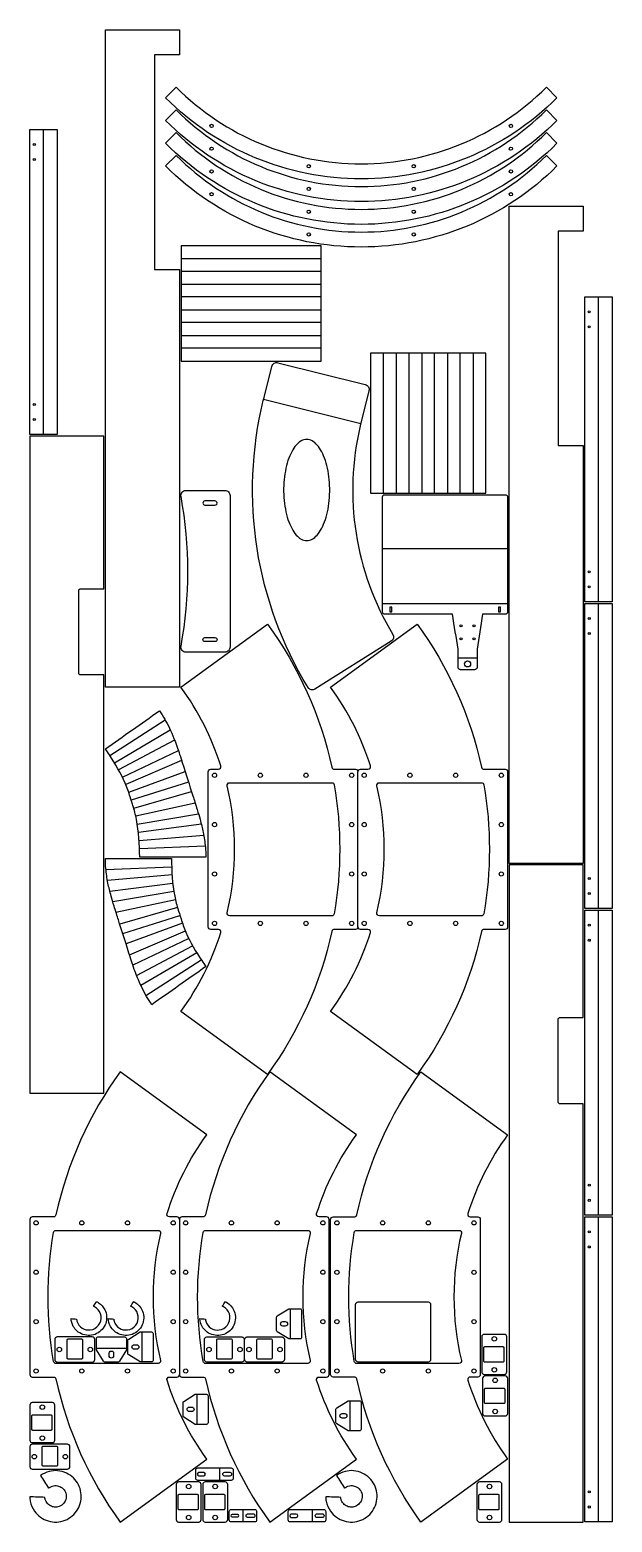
# Model space of a CAD drawing. Extents: x 2593 to 3757, y 6282 to 9264.
import ezdxf

# ---------------------------------------------------------------- set-up
doc = ezdxf.new("R2010")
doc.units = 0

# ---------------------------------------------------------------- blocks, each defined once
blk = doc.blocks.new('Part1909717118', base_point=(495, -40))
at = {"layer": '1'}
for points in [[(545, 35, 0.414214), (540, 40), (500, 40, 0.414214), (495, 35), (495, -35, 0.414214), (500, -40), (540, -40, 0.414214), (545, -35)], [(539, 13.5), (539, -13.5, -0.414214), (537, -15.5), (501, -15.5, -0.414214), (499, -13.5), (499, 13.5, -0.414214), (501, 15.5), (537, 15.5, -0.414214)]]:
    blk.add_lwpolyline(points, format="xyb", close=True, dxfattribs=at)
for centre in [(520, 31), (520, -31)]:
    blk.add_circle(centre, 4.5, dxfattribs=at)
blk = doc.blocks.new('Part1094538874', base_point=(495, -40))
at = {"layer": '1'}
for points in [[(545, 35, 0.414214), (540, 40), (500, 40, 0.414214), (495, 35), (495, -35, 0.414214), (500, -40), (540, -40, 0.414214), (545, -35)], [(539, 13.5), (539, -13.5, -0.414214), (537, -15.5), (501, -15.5, -0.414214), (499, -13.5), (499, 13.5, -0.414214), (501, 15.5), (537, 15.5, -0.414214)]]:
    blk.add_lwpolyline(points, format="xyb", close=True, dxfattribs=at)
for centre in [(520, 31), (520, -31)]:
    blk.add_circle(centre, 4.5, dxfattribs=at)
blk = doc.blocks.new('Part550898268', base_point=(495, -40))
at = {"layer": '1'}
for points in [[(545, 35, 0.414214), (540, 40), (500, 40, 0.414214), (495, 35), (495, -35, 0.414214), (500, -40), (540, -40, 0.414214), (545, -35)], [(539, 13.5), (539, -13.5, -0.414214), (537, -15.5), (501, -15.5, -0.414214), (499, -13.5), (499, 13.5, -0.414214), (501, 15.5), (537, 15.5, -0.414214)]]:
    blk.add_lwpolyline(points, format="xyb", close=True, dxfattribs=at)
for centre in [(520, 31), (520, -31)]:
    blk.add_circle(centre, 4.5, dxfattribs=at)
blk = doc.blocks.new('Part1420190071', base_point=(-37.2, 219.8))
at = {"layer": '1'}
for points in [[(12.9, 276.8), (12.9, 222.8, -0.414214), (9.9, 219.8), (-13, 219.8), (-35.7, 233.9, -0.259289), (-37.2, 236.4), (-37.2, 263.1, -0.259289), (-35.7, 265.6), (-13, 279.8), (9.9, 279.8, -0.414214)], [(-19.7, 254.3, -1), (-19.7, 245.3), (-24.7, 245.3, -1), (-24.7, 254.3)]]:
    blk.add_lwpolyline(points, format="xyb", close=True, dxfattribs=at)
at = {"layer": '2'}
blk.add_line((-9.8, 279.8), (-9.8, 219.8), dxfattribs=at)
blk = doc.blocks.new('Part1095108954', base_point=(-37.2, 219.8))
at = {"layer": '1'}
for points in [[(12.9, 276.8), (12.9, 222.8, -0.414214), (9.9, 219.8), (-13, 219.8), (-35.7, 233.9, -0.259289), (-37.2, 236.4), (-37.2, 263.1, -0.259289), (-35.7, 265.6), (-13, 279.8), (9.9, 279.8, -0.414214)], [(-19.7, 254.3, -1), (-19.7, 245.3), (-24.7, 245.3, -1), (-24.7, 254.3)]]:
    blk.add_lwpolyline(points, format="xyb", close=True, dxfattribs=at)
at = {"layer": '2'}
blk.add_line((-9.8, 279.8), (-9.8, 219.8), dxfattribs=at)
blk = doc.blocks.new('CommonPart', base_point=(3, 3))
at = {"layer": '1'}
blk.add_lwpolyline([(302, 607.7, 0.414214), (297, 612.7), (281.9, 612.7, -0.507251), (277.1, 619.2, -0.08052), (356.6, 776.7), (183.5, 902.4, 0.103464), (55.2, 616.7, -0.352294), (50.3, 612.7), (8, 612.7, 0.414214), (3, 607.7), (3, 297.7, 0.414214), (8, 292.7), (50.3, 292.7, -0.352294), (55.2, 288.8, 0.103464), (183.5, 3), (356.6, 128.8, -0.08052), (277.1, 286.2, -0.507251), (281.9, 292.7), (297, 292.7, 0.414214), (302, 297.7)], format="xyb", dxfattribs=at)
for points in [[(302, 607.7), (302, 297.7, 0.414214), (307, 292.7), (349.3, 292.7, -0.352294), (354.2, 288.8, 0.103464), (482.5, 3), (655.6, 128.8, -0.08052), (576.1, 286.2, -0.507251), (580.9, 292.7), (596, 292.7, 0.414214), (601, 297.7), (601, 607.7, 0.414214), (596, 612.7), (580.9, 612.7, -0.507251), (576.1, 619.2, -0.08052), (655.6, 776.7), (482.5, 902.4, 0.103464), (354.2, 616.7, -0.352294), (349.3, 612.7), (307, 612.7, 0.414214)], [(55.3, 585.7), (259.3, 585.7, -0.483733), (264.1, 579.6, 0.116221), (264.1, 325.9, -0.483733), (259.3, 319.7), (55.3, 319.7, -0.365353), (50.3, 323.9, -0.08503), (50.3, 581.6, -0.365353)], [(354.3, 585.7), (558.3, 585.7, -0.483733), (563.1, 579.6, 0.116221), (563.1, 325.9, -0.483733), (558.3, 319.7), (354.3, 319.7, -0.365353), (349.3, 323.9, -0.08503), (349.3, 581.6, -0.365353)]]:
    blk.add_lwpolyline(points, format="xyb", close=True, dxfattribs=at)
for centre in [(15.5, 600.7), (106.8, 600.7), (198.2, 600.7), (289.5, 600.7), (314.5, 600.7), (405.8, 600.7), (497.2, 600.7), (588.5, 600.7), (15.5, 502.1), (289.5, 502.1), (314.5, 502.1), (588.5, 502.1), (15.5, 403.4), (289.5, 403.4), (314.5, 403.4), (588.5, 403.4), (15.5, 304.7), (106.8, 304.7), (198.2, 304.7), (289.5, 304.7), (314.5, 304.7), (405.8, 304.7), (497.2, 304.7), (588.5, 304.7)]:
    blk.add_circle(centre, 4.2, dxfattribs=at)
blk = doc.blocks.new('CommonPart1517067469', base_point=(351.8044, 322.721))
at = {"layer": '1'}
blk.add_lwpolyline([(431.8044, 327.721, -0.414213562), (426.8044, 322.721), (356.8044, 322.721, -0.414213562), (351.8044, 327.721), (351.8044, 367.721, -0.414213562), (356.8044, 372.721), (426.8044, 372.721, -0.414213562), (431.8044, 367.721)], format="xyb", dxfattribs=at)
for points in [[(405.3044, 328.721), (378.3044, 328.721, -0.414213562), (376.3044, 330.721), (376.3044, 366.721, -0.414213562), (378.3044, 368.721), (405.3044, 368.721, -0.414213562), (407.3044, 366.721), (407.3044, 330.721, -0.414213562)], [(431.8045, 367.721, -0.414213562), (436.8045, 372.721), (506.8045, 372.721, -0.414213562), (511.8045, 367.721), (511.8045, 327.721, -0.414213562), (506.8045, 322.721), (436.8045, 322.721, -0.414213562), (431.8045, 327.721)], [(485.3045, 328.721), (458.3045, 328.721, -0.414213562), (456.3045, 330.721), (456.3045, 366.721, -0.414213562), (458.3045, 368.721), (485.3045, 368.721, -0.414213562), (487.3045, 366.721), (487.3045, 330.721, -0.414213562)]]:
    blk.add_lwpolyline(points, format="xyb", close=True, dxfattribs=at)
for centre in [(360.8044, 347.721), (422.8044, 347.721), (440.8045, 347.721), (502.8045, 347.721)]:
    blk.add_circle(centre, 4.5, dxfattribs=at)
blk = doc.blocks.new('Part101259975', base_point=(-37.2, 219.8))
at = {"layer": '1'}
for points in [[(12.9, 276.8), (12.9, 222.8, -0.414214), (9.9, 219.8), (-13, 219.8), (-35.7, 233.9, -0.259289), (-37.2, 236.4), (-37.2, 263.1, -0.259289), (-35.7, 265.6), (-13, 279.8), (9.9, 279.8, -0.414214)], [(-19.7, 254.3, -1), (-19.7, 245.3), (-24.7, 245.3, -1), (-24.7, 254.3)]]:
    blk.add_lwpolyline(points, format="xyb", close=True, dxfattribs=at)
at = {"layer": '2'}
blk.add_line((-9.8, 279.8), (-9.8, 219.8), dxfattribs=at)
blk = doc.blocks.new('Part1013852113', base_point=(-37.2, 219.8))
at = {"layer": '1'}
for points in [[(12.9, 276.8), (12.9, 222.8, -0.414214), (9.9, 219.8), (-13, 219.8), (-35.7, 233.9, -0.259289), (-37.2, 236.4), (-37.2, 263.1, -0.259289), (-35.7, 265.6), (-13, 279.8), (9.9, 279.8, -0.414214)], [(-19.7, 254.3, -1), (-19.7, 245.3), (-24.7, 245.3, -1), (-24.7, 254.3)]]:
    blk.add_lwpolyline(points, format="xyb", close=True, dxfattribs=at)
at = {"layer": '2'}
blk.add_line((-9.8, 279.8), (-9.8, 219.8), dxfattribs=at)
blk = doc.blocks.new('Part1647862757', base_point=(-25, -12.5))
at = {"layer": '1'}
for points in [[(49.7, 8.5), (49.7, -8.5, -0.414214), (45.7, -12.5), (-21, -12.5, -0.414214), (-25, -8.5), (-25, 8.5, -0.414214), (-21, 12.5), (45.7, 12.5, -0.414214)], [(-9, 3.2), (-19, 3.2, 1), (-19, -3.2), (-9, -3.2, 1)], [(42.7, 3.8, -1), (42.7, -3.8), (32.7, -3.8, -1), (32.7, 3.8)]]:
    blk.add_lwpolyline(points, format="xyb", close=True, dxfattribs=at)
at = {"layer": '2'}
blk.add_line((22.4, 12.5), (22.4, -12.5), dxfattribs=at)
blk = doc.blocks.new('Part1289745272', base_point=(-15, -12.5))
at = {"layer": '1'}
for points in [[(39.7, 8.5), (39.7, -8.5, -0.414214), (35.7, -12.5), (-11, -12.5, -0.414214), (-15, -8.5), (-15, 8.5, -0.414214), (-11, 12.5), (35.7, 12.5, -0.414214)], [(2, 2.5), (-9, 2.5, 1), (-9, -2.5), (2, -2.5, 1)], [(32.7, 3.8, -1), (32.7, -3.8), (22.7, -3.8, -1), (22.7, 3.8)]]:
    blk.add_lwpolyline(points, format="xyb", close=True, dxfattribs=at)
at = {"layer": '2'}
blk.add_line((12.4, 12.5), (12.4, -12.5), dxfattribs=at)
blk = doc.blocks.new('Part1858562523', base_point=(495, -40))
at = {"layer": '1'}
for points in [[(545, 35, 0.414214), (540, 40), (500, 40, 0.414214), (495, 35), (495, -35, 0.414214), (500, -40), (540, -40, 0.414214), (545, -35)], [(539, 13.5), (539, -13.5, -0.414214), (537, -15.5), (501, -15.5, -0.414214), (499, -13.5), (499, 13.5, -0.414214), (501, 15.5), (537, 15.5, -0.414214)]]:
    blk.add_lwpolyline(points, format="xyb", close=True, dxfattribs=at)
for centre in [(520, 31), (520, -31)]:
    blk.add_circle(centre, 4.5, dxfattribs=at)
blk = doc.blocks.new('Part1305250685', base_point=(-25, -12.5))
at = {"layer": '1'}
for points in [[(49.7, 8.5), (49.7, -8.5, -0.414214), (45.7, -12.5), (-21, -12.5, -0.414214), (-25, -8.5), (-25, 8.5, -0.414214), (-21, 12.5), (45.7, 12.5, -0.414214)], [(-9, 3.2), (-19, 3.2, 1), (-19, -3.2), (-9, -3.2, 1)], [(42.7, 3.8, -1), (42.7, -3.8), (32.7, -3.8, -1), (32.7, 3.8)]]:
    blk.add_lwpolyline(points, format="xyb", close=True, dxfattribs=at)
at = {"layer": '2'}
blk.add_line((22.4, 12.5), (22.4, -12.5), dxfattribs=at)
blk = doc.blocks.new('Part1298419908', base_point=(495, -40))
at = {"layer": '1'}
for points in [[(545, 35, 0.414214), (540, 40), (500, 40, 0.414214), (495, 35), (495, -35, 0.414214), (500, -40), (540, -40, 0.414214), (545, -35)], [(539, 13.5), (539, -13.5, -0.414214), (537, -15.5), (501, -15.5, -0.414214), (499, -13.5), (499, 13.5, -0.414214), (501, 15.5), (537, 15.5, -0.414214)]]:
    blk.add_lwpolyline(points, format="xyb", close=True, dxfattribs=at)
for centre in [(520, 31), (520, -31)]:
    blk.add_circle(centre, 4.5, dxfattribs=at)
blk = doc.blocks.new('Part1161481495', base_point=(-37.2, 219.8))
at = {"layer": '1'}
for points in [[(12.9, 276.8), (12.9, 222.8, -0.414214), (9.9, 219.8), (-13, 219.8), (-35.7, 233.9, -0.259289), (-37.2, 236.4), (-37.2, 263.1, -0.259289), (-35.7, 265.6), (-13, 279.8), (9.9, 279.8, -0.414214)], [(-19.7, 254.3, -1), (-19.7, 245.3), (-24.7, 245.3, -1), (-24.7, 254.3)]]:
    blk.add_lwpolyline(points, format="xyb", close=True, dxfattribs=at)
at = {"layer": '2'}
blk.add_line((-9.8, 279.8), (-9.8, 219.8), dxfattribs=at)
blk = doc.blocks.new('Part527272456', base_point=(-449.7, 445.9))
at = {"layer": '1'}
for points in [[(449.7, 619), (323.9, 445.9, 0.08052), (166.5, 525.4, 0.507251), (160, 520.6), (160, 505.5, -0.414214), (155, 500.5), (-155, 500.5, -0.414214), (-160, 505.5), (-160, 520.6, 0.507251), (-166.5, 525.4, 0.08052), (-323.9, 445.9), (-449.7, 619, -0.103464), (-163.9, 747.3, 0.352294), (-160, 752.2), (-160, 794.5, -0.414214), (-155, 799.5), (155, 799.5, -0.414214), (160, 794.5), (160, 752.2, 0.352294), (163.9, 747.3, -0.103464)], [(133, 747.2), (133, 543.2, -0.483733), (126.9, 538.4, 0.116221), (-126.9, 538.4, -0.483733), (-133, 543.2), (-133, 747.2, -0.365353), (-128.8, 752.2, -0.08503), (128.8, 752.2, -0.365353)]]:
    blk.add_lwpolyline(points, format="xyb", close=True, dxfattribs=at)
for centre in [(-148, 787), (-49.3, 787), (49.3, 787), (148, 787), (-148, 695.7), (148, 695.7), (-148, 604.3), (148, 604.3), (-148, 513), (-49.3, 513), (49.3, 513), (148, 513)]:
    blk.add_circle(centre, 4.2, dxfattribs=at)
blk = doc.blocks.new('Part1564377105', base_point=(495, -40))
at = {"layer": '1'}
for points in [[(545, 35, 0.414214), (540, 40), (500, 40, 0.414214), (495, 35), (495, -35, 0.414214), (500, -40), (540, -40, 0.414214), (545, -35)], [(539, 13.5), (539, -13.5, -0.414214), (537, -15.5), (501, -15.5, -0.414214), (499, -13.5), (499, 13.5, -0.414214), (501, 15.5), (537, 15.5, -0.414214)]]:
    blk.add_lwpolyline(points, format="xyb", close=True, dxfattribs=at)
for centre in [(520, 31), (520, -31)]:
    blk.add_circle(centre, 4.5, dxfattribs=at)
blk = doc.blocks.new('Part1990614633', base_point=(495, -40))
at = {"layer": '1'}
for points in [[(545, 35, 0.414214), (540, 40), (500, 40, 0.414214), (495, 35), (495, -35, 0.414214), (500, -40), (540, -40, 0.414214), (545, -35)], [(539, 13.5), (539, -13.5, -0.414214), (537, -15.5), (501, -15.5, -0.414214), (499, -13.5), (499, 13.5, -0.414214), (501, 15.5), (537, 15.5, -0.414214)]]:
    blk.add_lwpolyline(points, format="xyb", close=True, dxfattribs=at)
for centre in [(520, 31), (520, -31)]:
    blk.add_circle(centre, 4.5, dxfattribs=at)
blk = doc.blocks.new('Part727351628', base_point=(495, -40))
at = {"layer": '1'}
for points in [[(545, 35, 0.414214), (540, 40), (500, 40, 0.414214), (495, 35), (495, -35, 0.414214), (500, -40), (540, -40, 0.414214), (545, -35)], [(539, 13.5), (539, -13.5, -0.414214), (537, -15.5), (501, -15.5, -0.414214), (499, -13.5), (499, 13.5, -0.414214), (501, 15.5), (537, 15.5, -0.414214)]]:
    blk.add_lwpolyline(points, format="xyb", close=True, dxfattribs=at)
for centre in [(520, 31), (520, -31)]:
    blk.add_circle(centre, 4.5, dxfattribs=at)
blk = doc.blocks.new('Part500250810', base_point=(-124.7, -304.8))
at = {"layer": '1'}
blk.add_lwpolyline([(-70, 304.8), (-70, -304.8), (-124.7, -304.8), (-124.7, 304.8)], close=True, dxfattribs=at)
for centre in [(-115.7, 274.8), (-115.7, 244.7), (-115.7, -244.7), (-115.7, -274.8)]:
    blk.add_circle(centre, 2.1, dxfattribs=at)
at = {"layer": '2'}
blk.add_line((-97.4, -304.8), (-97.4, 304.8), dxfattribs=at)
blk = doc.blocks.new('Part271205796', base_point=(-124.7, -304.8))
at = {"layer": '1'}
blk.add_lwpolyline([(-70, 304.8), (-70, -304.8), (-124.7, -304.8), (-124.7, 304.8)], close=True, dxfattribs=at)
for centre in [(-115.7, 274.8), (-115.7, 244.7), (-115.7, -244.7), (-115.7, -274.8)]:
    blk.add_circle(centre, 2.1, dxfattribs=at)
at = {"layer": '2'}
blk.add_line((-97.4, -304.8), (-97.4, 304.8), dxfattribs=at)
blk = doc.blocks.new('Part218827107', base_point=(0, -150.8))
at = {"layer": '1'}
blk.add_open_spline([(292, -58), (266.7, -22), (241.3, 13.9), (215.9, 49.8), (215.9, 49.8), (212, 47.1), (208, 44.4), (204, 41.7), (204, 41.7), (186, 29.8), (167.3, 18.8), (147.4, 10.2), (147.4, 10.2), (138.6, 6.3), (129.5, 3.1), (120.3, 0.3), (120.3, 0.3), (114.6, -1.4), (103.8, -5), (103.2, -5.1), (103.2, -5.1), (94, -8.1), (84.7, -10.5), (75.3, -12.3), (75.3, -12.3), (50.5, -17.1), (25.2, -18.7), (0, -18.7), (0, -18.7), (0, -62.8), (0, -106.8), (0, -150.8), (0, -150.8), (6.6, -150.8), (13.2, -150.5), (20, -149.9), (20, -149.9), (29.6, -149), (39.2, -147.6), (49.4, -145.6), (49.4, -145.6), (57.5, -144), (66, -141.9), (75.5, -139.3), (75.5, -139.3), (81.3, -137.7), (87.8, -135.8), (94.9, -133.6), (94.9, -133.6), (99.2, -132.3), (104.2, -130.7), (109.9, -128.9), (109.9, -128.9), (114.1, -127.6), (118.2, -126.3), (122.4, -124.9), (122.4, -124.9), (144.5, -117.8), (162.8, -112.1), (189, -103.8), (189, -103.8), (191.4, -103), (193.8, -102.3), (196.2, -101.5), (196.2, -101.5), (203.1, -99.3), (207.7, -97.7), (212.7, -96.1), (212.7, -96.1), (219.1, -93.9), (224.5, -92), (229.7, -90), (229.7, -90), (230.9, -89.5), (232.2, -89.1), (233.5, -88.6), (233.5, -88.6), (234.7, -88.1), (235.9, -87.6), (237.1, -87.1), (237.1, -87.1), (244.3, -84.3), (251, -81.4), (257.3, -78.3), (257.3, -78.3), (269.8, -72.3), (281.3, -65.5), (292, -58)], degree=3, knots=[0, 0, 0, 0, 0.045455, 0.045455, 0.045455, 0.045455, 0.090909, 0.090909, 0.090909, 0.090909, 0.136364, 0.136364, 0.136364, 0.136364, 0.181818, 0.181818, 0.181818, 0.181818, 0.227273, 0.227273, 0.227273, 0.227273, 0.272727, 0.272727, 0.272727, 0.272727, 0.318182, 0.318182, 0.318182, 0.318182, 0.363636, 0.363636, 0.363636, 0.363636, 0.409091, 0.409091, 0.409091, 0.409091, 0.454545, 0.454545, 0.454545, 0.454545, 0.5, 0.5, 0.5, 0.5, 0.545455, 0.545455, 0.545455, 0.545455, 0.590909, 0.590909, 0.590909, 0.590909, 0.636364, 0.636364, 0.636364, 0.636364, 0.681818, 0.681818, 0.681818, 0.681818, 0.727273, 0.727273, 0.727273, 0.727273, 0.772727, 0.772727, 0.772727, 0.772727, 0.818182, 0.818182, 0.818182, 0.818182, 0.863636, 0.863636, 0.863636, 0.863636, 0.909091, 0.909091, 0.909091, 0.909091, 0.954545, 0.954545, 0.954545, 0.954545, 1, 1, 1, 1], dxfattribs=at)
at = {"layer": '2'}
for p, q in [((188.4, 31.7), (253.9, -79.9)), ((273.4, -69.8), (202.3, 40.6)), ((129.3, 3.2), (170.6, -109.6)), ((192.7, -102.6), (144.6, 9)), ((159.6, 15.8), (212.9, -96)), ((233.6, -88.5), (174.1, 23.5)), ((22, -149.7), (16.5, -18.5)), ((32.9, -17.7), (43.8, -146.7)), ((65.4, -142), (49.3, -16.2)), ((65.6, -14), (86.6, -136.1)), ((107.3, -129.8), (81.9, -11)), ((97.7, -6.8), (131.2, -122.1)), ((149.8, -116.2), (113.6, -1.8))]:
    blk.add_line(p, q, dxfattribs=at)
blk = doc.blocks.new('CommonPart524169450', base_point=(305, 897.3))
at = {"layer": '1'}
blk.add_lwpolyline([(658.6, 1192, -0.414214), (653.6, 1187), (611.4, 1187, 0.352294), (606.5, 1183.1, -0.103464), (478.1, 897.3), (305, 1023.1, 0.08052), (384.5, 1180.5, 0.507251), (379.7, 1187), (364.6, 1187, -0.414214), (359.6, 1192), (359.6, 1502, -0.414214), (364.6, 1507), (379.7, 1507, 0.507251), (384.5, 1513.5, 0.08052), (305, 1671), (478.1, 1796.8, -0.103464), (606.5, 1511, 0.352294), (611.4, 1507), (653.6, 1507, -0.414214), (658.6, 1502)], format="xyb", dxfattribs=at)
for points in [[(658.6, 1502, -0.414214), (663.6, 1507), (678.7, 1507, 0.507251), (683.5, 1513.5, 0.08052), (604, 1671), (777.1, 1796.8, -0.103464), (905.5, 1511, 0.352294), (910.4, 1507), (952.6, 1507, -0.414214), (957.6, 1502), (957.6, 1192, -0.414214), (952.6, 1187), (910.4, 1187, 0.352294), (905.5, 1183.1, -0.103464), (777.1, 897.3), (604, 1023.1, 0.08052), (683.5, 1180.5, 0.507251), (678.7, 1187), (663.6, 1187, -0.414214), (658.6, 1192)], [(606.4, 1214), (402.4, 1214, -0.483733), (397.5, 1220.2, 0.116221), (397.5, 1473.9, -0.483733), (402.4, 1480), (606.4, 1480, -0.365353), (611.3, 1475.9, -0.08503), (611.3, 1218.2, -0.365353)], [(905.4, 1214), (701.4, 1214, -0.483733), (696.5, 1220.2, 0.116221), (696.5, 1473.9, -0.483733), (701.4, 1480), (905.4, 1480, -0.365353), (910.3, 1475.9, -0.08503), (910.3, 1218.2, -0.365353)]]:
    blk.add_lwpolyline(points, format="xyb", close=True, dxfattribs=at)
for centre in [(372.1, 1495), (463.5, 1495), (554.8, 1495), (646.1, 1495), (671.1, 1495), (762.5, 1495), (853.8, 1495), (945.1, 1495), (372.1, 1396.4), (646.1, 1396.4), (671.1, 1396.4), (945.1, 1396.4), (372.1, 1297.7), (646.1, 1297.7), (671.1, 1297.7), (945.1, 1297.7), (372.1, 1199), (463.5, 1199), (554.8, 1199), (646.1, 1199), (671.1, 1199), (762.5, 1199), (853.8, 1199), (945.1, 1199)]:
    blk.add_circle(centre, 4.2, dxfattribs=at)
blk = doc.blocks.new('Part1910796344', base_point=(-124.7, -304.8))
at = {"layer": '1'}
blk.add_lwpolyline([(-70, 304.8), (-70, -304.8), (-124.7, -304.8), (-124.7, 304.8)], close=True, dxfattribs=at)
for centre in [(-115.7, 274.8), (-115.7, 244.7), (-115.7, -244.7), (-115.7, -274.8)]:
    blk.add_circle(centre, 2.1, dxfattribs=at)
at = {"layer": '2'}
blk.add_line((-97.4, -304.8), (-97.4, 304.8), dxfattribs=at)
blk = doc.blocks.new('Part1495956721', base_point=(0, -150.8))
at = {"layer": '1'}
blk.add_open_spline([(292, -58), (266.7, -22), (241.3, 13.9), (215.9, 49.8), (215.9, 49.8), (212, 47.1), (208, 44.4), (204, 41.7), (204, 41.7), (186, 29.8), (167.3, 18.8), (147.4, 10.2), (147.4, 10.2), (138.6, 6.3), (129.5, 3.1), (120.3, 0.3), (120.3, 0.3), (114.6, -1.4), (103.8, -5), (103.2, -5.1), (103.2, -5.1), (94, -8.1), (84.7, -10.5), (75.3, -12.3), (75.3, -12.3), (50.5, -17.1), (25.2, -18.7), (0, -18.7), (0, -18.7), (0, -62.8), (0, -106.8), (0, -150.8), (0, -150.8), (6.6, -150.8), (13.2, -150.5), (20, -149.9), (20, -149.9), (29.6, -149), (39.2, -147.6), (49.4, -145.6), (49.4, -145.6), (57.5, -144), (66, -141.9), (75.5, -139.3), (75.5, -139.3), (81.3, -137.7), (87.8, -135.8), (94.9, -133.6), (94.9, -133.6), (99.2, -132.3), (104.2, -130.7), (109.9, -128.9), (109.9, -128.9), (114.1, -127.6), (118.2, -126.3), (122.4, -124.9), (122.4, -124.9), (144.5, -117.8), (162.8, -112.1), (189, -103.8), (189, -103.8), (191.4, -103), (193.8, -102.3), (196.2, -101.5), (196.2, -101.5), (203.1, -99.3), (207.7, -97.7), (212.7, -96.1), (212.7, -96.1), (219.1, -93.9), (224.5, -92), (229.7, -90), (229.7, -90), (230.9, -89.5), (232.2, -89.1), (233.5, -88.6), (233.5, -88.6), (234.7, -88.1), (235.9, -87.6), (237.1, -87.1), (237.1, -87.1), (244.3, -84.3), (251, -81.4), (257.3, -78.3), (257.3, -78.3), (269.8, -72.3), (281.3, -65.5), (292, -58)], degree=3, knots=[0, 0, 0, 0, 0.045455, 0.045455, 0.045455, 0.045455, 0.090909, 0.090909, 0.090909, 0.090909, 0.136364, 0.136364, 0.136364, 0.136364, 0.181818, 0.181818, 0.181818, 0.181818, 0.227273, 0.227273, 0.227273, 0.227273, 0.272727, 0.272727, 0.272727, 0.272727, 0.318182, 0.318182, 0.318182, 0.318182, 0.363636, 0.363636, 0.363636, 0.363636, 0.409091, 0.409091, 0.409091, 0.409091, 0.454545, 0.454545, 0.454545, 0.454545, 0.5, 0.5, 0.5, 0.5, 0.545455, 0.545455, 0.545455, 0.545455, 0.590909, 0.590909, 0.590909, 0.590909, 0.636364, 0.636364, 0.636364, 0.636364, 0.681818, 0.681818, 0.681818, 0.681818, 0.727273, 0.727273, 0.727273, 0.727273, 0.772727, 0.772727, 0.772727, 0.772727, 0.818182, 0.818182, 0.818182, 0.818182, 0.863636, 0.863636, 0.863636, 0.863636, 0.909091, 0.909091, 0.909091, 0.909091, 0.954545, 0.954545, 0.954545, 0.954545, 1, 1, 1, 1], dxfattribs=at)
at = {"layer": '2'}
for p, q in [((188.4, 31.7), (253.9, -79.9)), ((273.4, -69.8), (202.3, 40.6)), ((129.3, 3.2), (170.6, -109.6)), ((192.7, -102.6), (144.6, 9)), ((159.6, 15.8), (212.9, -96)), ((233.6, -88.5), (174.1, 23.5)), ((22, -149.7), (16.5, -18.5)), ((32.9, -17.7), (43.8, -146.7)), ((65.4, -142), (49.3, -16.2)), ((65.6, -14), (86.6, -136.1)), ((107.3, -129.8), (81.9, -11)), ((97.7, -6.8), (131.2, -122.1)), ((149.8, -116.2), (113.6, -1.8))]:
    blk.add_line(p, q, dxfattribs=at)
blk = doc.blocks.new('Part1230849058', base_point=(-161.5, -100))
at = {"layer": '1'}
for points in [[(161.5, -12.1), (161.5, -90, -0.414214), (151.5, -100), (-151.5, -100, -0.414214), (-161.5, -90), (-161.5, -12.1, -0.467792), (-149.7, -2.2, 0.089944), (149.7, -2.2, -0.467792)], [(-132.5, -50), (-132.5, -70, -1), (-140.5, -70), (-140.5, -50, -1)], [(140.5, -50, 1), (132.5, -50), (132.5, -70, 1), (140.5, -70)]]:
    blk.add_lwpolyline(points, format="xyb", close=True, dxfattribs=at)
blk = doc.blocks.new('Part815289901', base_point=(-399.4, -173.6))
at = {"layer": '1'}
blk.add_lwpolyline([(254.3, 57.5), (210.6, -117.1, -0.414214), (198.5, -124.4), (128.5, -106.9, 0.196352), (-288.5, -172.2, -0.409067), (-302.1, -169), (-397.8, -16.5, -0.418134), (-394.6, -2.7, -0.19887), (178.6, 86.8), (184.9, 85.2), (247.1, 69.6, -0.414214)], format="xyb", close=True, dxfattribs=at)
blk.add_lwpolyline([(101, 0), (100.8, 2.7), (100.3, 5.4), (99.4, 8.1), (98.2, 10.8), (96.6, 13.4), (94.7, 16), (92.4, 18.5), (89.9, 21), (87, 23.4), (83.8, 25.7), (80.3, 27.9), (76.5, 30), (72.5, 32), (68.2, 33.9), (63.6, 35.7), (58.9, 37.4), (53.9, 38.9), (48.8, 40.3), (43.4, 41.5), (38, 42.6), (32.3, 43.6), (26.6, 44.4), (20.8, 45), (14.9, 45.5), (9, 45.8), (3, 46), (-3, 46), (-9, 45.8), (-14.9, 45.5), (-20.8, 45), (-26.6, 44.4), (-32.3, 43.6), (-38, 42.6), (-43.4, 41.5), (-48.8, 40.3), (-53.9, 38.9), (-58.9, 37.4), (-63.6, 35.7), (-68.2, 33.9), (-72.5, 32), (-76.5, 30), (-80.3, 27.9), (-83.8, 25.7), (-87, 23.4), (-89.9, 21), (-92.4, 18.5), (-94.7, 16), (-96.6, 13.4), (-98.2, 10.8), (-99.4, 8.1), (-100.3, 5.4), (-100.8, 2.7), (-101, 0), (-100.8, -2.7), (-100.3, -5.4), (-99.4, -8.1), (-98.2, -10.8), (-96.6, -13.4), (-94.7, -16), (-92.4, -18.5), (-89.9, -21), (-87, -23.4), (-83.8, -25.7), (-80.3, -27.9), (-76.5, -30), (-72.5, -32), (-68.2, -33.9), (-63.6, -35.7), (-58.9, -37.4), (-53.9, -38.9), (-48.8, -40.3), (-43.4, -41.5), (-38, -42.6), (-32.3, -43.6), (-26.6, -44.4), (-20.8, -45), (-14.9, -45.5), (-9, -45.8), (-3, -46), (3, -46), (9, -45.8), (14.9, -45.5), (20.8, -45), (26.6, -44.4), (32.3, -43.6), (38, -42.6), (43.4, -41.5), (48.8, -40.3), (53.9, -38.9), (58.9, -37.4), (63.6, -35.7), (68.2, -33.9), (72.5, -32), (76.5, -30), (80.3, -27.9), (83.8, -25.7), (87, -23.4), (89.9, -21), (92.4, -18.5), (94.7, -16), (96.6, -13.4), (98.2, -10.8), (99.4, -8.1), (100.3, -5.4), (100.8, -2.7)], close=True, dxfattribs=at)
at = {"layer": '2'}
blk.add_line((181.7, 86), (133.1, -108), dxfattribs=at)
blk = doc.blocks.new('Part483730659', base_point=(-977.7, -125))
at = {"layer": '1'}
for points in [[(-852.8, 110.5), (-861.8, 110.5), (-861.8, 106.5), (-852.8, 106.5)], [(-852.8, -106.5), (-861.8, -106.5), (-861.8, -110.5), (-852.8, -110.5)]]:
    blk.add_lwpolyline(points, close=True, dxfattribs=at)
for centre, radius in [((-916.1, -32), 2.25), ((-890.1, -32), 2.25), ((-966.2, -45), 6), ((-916.1, -58), 2.25), ((-890.1, -58), 2.25)]:
    blk.add_circle(centre, radius, dxfattribs=at)
blk.add_open_spline([(-628.3, 120), (-628.3, 120.5), (-628.3, 120.9), (-628.5, 121.3), (-628.5, 121.3), (-628.5, 121.5), (-628.6, 121.6), (-628.6, 121.8), (-628.6, 121.8), (-628.6, 121.9), (-628.7, 122.1), (-628.7, 122.1), (-628.7, 122.1), (-628.9, 122.6), (-629.2, 123), (-629.6, 123.4), (-629.6, 123.4), (-629.6, 123.4), (-629.8, 123.6), (-629.8, 123.6), (-629.8, 123.6), (-630, 123.8), (-630.3, 124), (-630.6, 124.2), (-630.6, 124.2), (-631.4, 124.7), (-632.3, 125), (-633.3, 125), (-633.3, 125), (-709.5, 125), (-785.8, 125), (-862, 125), (-862, 125), (-862.7, 125), (-863.3, 124.9), (-863.9, 124.6), (-863.9, 124.6), (-864.5, 124.4), (-865.1, 124), (-865.5, 123.5), (-865.5, 123.5), (-866, 123.1), (-866.4, 122.5), (-866.6, 121.9), (-866.6, 121.9), (-866.9, 121.3), (-867, 120.7), (-867, 120), (-867, 120), (-867, 75), (-867, 30), (-867, -15), (-867, -15), (-890.3, -18.7), (-913.7, -22.3), (-937, -26), (-937, -26), (-948.9, -26), (-960.8, -26), (-972.7, -26), (-972.7, -26), (-973.4, -26), (-974, -26.1), (-974.6, -26.4), (-974.6, -26.4), (-975.2, -26.6), (-975.8, -27), (-976.2, -27.5), (-976.2, -27.5), (-976.7, -27.9), (-977.1, -28.5), (-977.3, -29.1), (-977.3, -29.1), (-977.6, -29.7), (-977.7, -30.3), (-977.7, -31), (-977.7, -31), (-977.7, -40.3), (-977.7, -49.7), (-977.7, -59), (-977.7, -59), (-977.7, -59.7), (-977.6, -60.3), (-977.3, -60.9), (-977.3, -60.9), (-977.1, -61.5), (-976.7, -62.1), (-976.2, -62.5), (-976.2, -62.5), (-975.8, -63), (-975.2, -63.4), (-974.6, -63.6), (-974.6, -63.6), (-974, -63.9), (-973.4, -64), (-972.7, -64), (-972.7, -64), (-960.8, -64), (-948.9, -64), (-937, -64), (-937, -64), (-913.7, -67.7), (-890.3, -71.3), (-867, -75), (-867, -75), (-867, -90), (-867, -105), (-867, -120), (-867, -120), (-867, -120.7), (-866.9, -121.3), (-866.6, -121.9), (-866.6, -121.9), (-866.4, -122.5), (-866, -123.1), (-865.5, -123.5), (-865.5, -123.5), (-865.1, -124), (-864.5, -124.4), (-863.9, -124.6), (-863.9, -124.6), (-863.3, -124.9), (-862.7, -125), (-862, -125), (-862, -125), (-785.8, -125), (-709.5, -125), (-633.3, -125), (-633.3, -125), (-632.8, -125), (-632.4, -124.9), (-631.9, -124.8), (-631.9, -124.8), (-631.8, -124.8), (-631.6, -124.7), (-631.5, -124.7), (-631.5, -124.7), (-631.4, -124.6), (-631.2, -124.6), (-631.2, -124.5), (-631.2, -124.5), (-630.7, -124.3), (-630.3, -124.1), (-629.9, -123.7), (-629.9, -123.7), (-629.8, -123.6), (-629.7, -123.5), (-629.7, -123.5), (-629.7, -123.5), (-629.4, -123.2), (-629.2, -123), (-629, -122.7), (-629, -122.7), (-628.6, -121.9), (-628.3, -121), (-628.3, -120), (-628.3, -120), (-628.3, -40), (-628.3, 40), (-628.3, 120)], degree=3, knots=[0, 0, 0, 0, 0.025, 0.025, 0.025, 0.025, 0.05, 0.05, 0.05, 0.05, 0.075, 0.075, 0.075, 0.075, 0.1, 0.1, 0.1, 0.1, 0.125, 0.125, 0.125, 0.125, 0.15, 0.15, 0.15, 0.15, 0.175, 0.175, 0.175, 0.175, 0.2, 0.2, 0.2, 0.2, 0.225, 0.225, 0.225, 0.225, 0.25, 0.25, 0.25, 0.25, 0.275, 0.275, 0.275, 0.275, 0.3, 0.3, 0.3, 0.3, 0.325, 0.325, 0.325, 0.325, 0.35, 0.35, 0.35, 0.35, 0.375, 0.375, 0.375, 0.375, 0.4, 0.4, 0.4, 0.4, 0.425, 0.425, 0.425, 0.425, 0.45, 0.45, 0.45, 0.45, 0.475, 0.475, 0.475, 0.475, 0.5, 0.5, 0.5, 0.5, 0.525, 0.525, 0.525, 0.525, 0.55, 0.55, 0.55, 0.55, 0.575, 0.575, 0.575, 0.575, 0.6, 0.6, 0.6, 0.6, 0.625, 0.625, 0.625, 0.625, 0.65, 0.65, 0.65, 0.65, 0.675, 0.675, 0.675, 0.675, 0.7, 0.7, 0.7, 0.7, 0.725, 0.725, 0.725, 0.725, 0.75, 0.75, 0.75, 0.75, 0.775, 0.775, 0.775, 0.775, 0.8, 0.8, 0.8, 0.8, 0.825, 0.825, 0.825, 0.825, 0.85, 0.85, 0.85, 0.85, 0.875, 0.875, 0.875, 0.875, 0.9, 0.9, 0.9, 0.9, 0.925, 0.925, 0.925, 0.925, 0.95, 0.95, 0.95, 0.95, 0.975, 0.975, 0.975, 0.975, 1, 1, 1, 1], dxfattribs=at)
at = {"layer": '2'}
for p, q in [((-846, -125), (-846, 125)), ((-735.4, 125), (-735.4, -125)), ((-954.4, -64), (-954.4, -26))]:
    blk.add_line(p, q, dxfattribs=at)
blk = doc.blocks.new('Part1361041183', base_point=(-124.7, -304.8))
at = {"layer": '1'}
blk.add_lwpolyline([(-70, 304.8), (-70, -304.8), (-124.7, -304.8), (-124.7, 304.8)], close=True, dxfattribs=at)
for centre in [(-115.7, 274.8), (-115.7, 244.7), (-115.7, -244.7), (-115.7, -274.8)]:
    blk.add_circle(centre, 2.1, dxfattribs=at)
at = {"layer": '2'}
blk.add_line((-97.4, -304.8), (-97.4, 304.8), dxfattribs=at)
blk = doc.blocks.new('Part1045383284', base_point=(-230.5, 0))
at = {"layer": '1'}
blk.add_lwpolyline([(0, 280), (-230.5, 280), (-230.5, 0), (0, 0)], close=True, dxfattribs=at)
at = {"layer": '2'}
for p, q in [((-204.9, 0), (-204.9, 280)), ((-179.3, 280), (-179.3, 0)), ((-153.6, 0), (-153.6, 280)), ((-128, 280), (-128, 0)), ((-102.4, 0), (-102.4, 280)), ((-76.8, 280), (-76.8, 0)), ((-51.2, 0), (-51.2, 280)), ((-25.6, 280), (-25.6, 0))]:
    blk.add_line(p, q, dxfattribs=at)
blk = doc.blocks.new('Part965456800', base_point=(-124.7, -304.8))
at = {"layer": '1'}
blk.add_lwpolyline([(-70, 304.8), (-70, -304.8), (-124.7, -304.8), (-124.7, 304.8)], close=True, dxfattribs=at)
for centre in [(-115.7, 274.8), (-115.7, 244.7), (-115.7, -244.7), (-115.7, -274.8)]:
    blk.add_circle(centre, 2.1, dxfattribs=at)
at = {"layer": '2'}
blk.add_line((-97.4, -304.8), (-97.4, 304.8), dxfattribs=at)
blk = doc.blocks.new('Part9206854', base_point=(-230.5, 0))
at = {"layer": '1'}
blk.add_lwpolyline([(0, 280), (-230.5, 280), (-230.5, 0), (0, 0)], close=True, dxfattribs=at)
at = {"layer": '2'}
for p, q in [((-204.9, 0), (-204.9, 280)), ((-179.3, 280), (-179.3, 0)), ((-153.6, 0), (-153.6, 280)), ((-128, 280), (-128, 0)), ((-102.4, 0), (-102.4, 280)), ((-76.8, 280), (-76.8, 0)), ((-51.2, 0), (-51.2, 280)), ((-25.6, 280), (-25.6, 0))]:
    blk.add_line(p, q, dxfattribs=at)
blk = doc.blocks.new('Part1057775791', base_point=(-553.1, -391.1))
at = {"layer": '1'}
blk.add_lwpolyline([(-369.9, 369.9, 0.414214), (-369.9, -369.9), (-391.1, -391.1, -0.414214), (-391.1, 391.1)], format="xyb", close=True, dxfattribs=at)
for centre in [(-447.4, 299), (-527.8, 105), (-527.8, -105), (-447.4, -299)]:
    blk.add_circle(centre, 3.3, dxfattribs=at)
blk = doc.blocks.new('Part513040749', base_point=(-553.1, -391.1))
at = {"layer": '1'}
blk.add_lwpolyline([(-369.9, 369.9, 0.414214), (-369.9, -369.9), (-391.1, -391.1, -0.414214), (-391.1, 391.1)], format="xyb", close=True, dxfattribs=at)
for centre in [(-447.4, 299), (-527.8, 105), (-527.8, -105), (-447.4, -299)]:
    blk.add_circle(centre, 3.3, dxfattribs=at)
blk = doc.blocks.new('Part378707750', base_point=(-553.1, -391.1))
at = {"layer": '1'}
blk.add_lwpolyline([(-369.9, 369.9, 0.414214), (-369.9, -369.9), (-391.1, -391.1, -0.414214), (-391.1, 391.1)], format="xyb", close=True, dxfattribs=at)
for centre in [(-447.4, 299), (-527.8, 105), (-527.8, -105), (-447.4, -299)]:
    blk.add_circle(centre, 3.3, dxfattribs=at)
blk = doc.blocks.new('Part941684160', base_point=(-553.1, -391.1))
at = {"layer": '1'}
blk.add_lwpolyline([(-369.9, 369.9, 0.414214), (-369.9, -369.9), (-391.1, -391.1, -0.414214), (-391.1, 391.1)], format="xyb", close=True, dxfattribs=at)
for centre in [(-447.4, 299), (-527.8, 105), (-527.8, -105), (-447.4, -299)]:
    blk.add_circle(centre, 3.3, dxfattribs=at)

msp = doc.modelspace()

# ---------------------------------------------------------------- linework, layer by layer
at = {"layer": '1'}
for points in [[(2744, 9263.8), (2892, 9263.8), (2892, 9213.9), (2842, 9213.9), (2842, 8785.3), (2892, 8785.3), (2892, 7950.8), (2744, 7950.8)], [(3550.7, 8911.6), (3698.7, 8911.6), (3698.7, 8861.6), (3648.7, 8861.6), (3648.7, 8433.1), (3698.7, 8433.1), (3698.7, 7598.6), (3550.7, 7598.6)]]:
    msp.add_lwpolyline(points, close=True, dxfattribs=at)
msp.add_lwpolyline([(3393.9, 6717.3), (3393.9, 6607.3, -0.414214), (3388.9, 6602.3), (3248.9, 6602.3, -0.414214), (3243.9, 6607.3), (3243.9, 6717.3, -0.414214), (3248.9, 6722.3), (3388.9, 6722.3, -0.414214)], format="xyb", close=True, dxfattribs=at)
for points, knots in [([(2593, 8452.1), (2642.4, 8452.1), (2691.7, 8452.1), (2741, 8452.1), (2741, 8452.1), (2741, 8350.4), (2741, 8248.7), (2741, 8147), (2741, 8147), (2725.4, 8147), (2709.7, 8147), (2694, 8147), (2694, 8147), (2694, 8146.9), (2693.9, 8146.9), (2693.8, 8146.9), (2693.8, 8146.9), (2693.7, 8146.9), (2693.6, 8146.9), (2693.5, 8146.9), (2693.5, 8146.9), (2692.9, 8146.8), (2692.4, 8146.5), (2692, 8146.1), (2692, 8146.1), (2691.8, 8145.9), (2691.6, 8145.6), (2691.4, 8145.4), (2691.4, 8145.4), (2691.4, 8145.3), (2691.4, 8145.3), (2691.4, 8145.2), (2691.4, 8145.2), (2691.2, 8144.9), (2691.1, 8144.6), (2691.1, 8144.3), (2691.1, 8144.3), (2691.1, 8144.1), (2691.1, 8143.9), (2691, 8143.7), (2691, 8143.7), (2691, 8088.6), (2691, 8033.5), (2691, 7978.4), (2691, 7978.4), (2691, 7978.4), (2691.1, 7978.3), (2691.1, 7978.3), (2691.1, 7978.3), (2691.1, 7978), (2691.1, 7977.8), (2691.1, 7977.5), (2691.1, 7977.5), (2691.3, 7976.9), (2691.6, 7976.3), (2692, 7975.8), (2692, 7975.8), (2692.2, 7975.6), (2692.4, 7975.4), (2692.7, 7975.2), (2692.7, 7975.2), (2693.1, 7975), (2693.5, 7974.9), (2694, 7974.9), (2694, 7974.9), (2694, 7974.9), (2694, 7974.9), (2694, 7974.9), (2694, 7974.9), (2709.7, 7974.9), (2725.4, 7974.9), (2741, 7974.9), (2741, 7974.9), (2741, 7696.3), (2741, 7417.7), (2741, 7139.2), (2741, 7139.2), (2691.7, 7139.2), (2642.4, 7139.2), (2593, 7139.2), (2593, 7139.2), (2593, 7576.8), (2593, 8014.5), (2593, 8452.1)], [0, 0, 0, 0, 0.047619, 0.047619, 0.047619, 0.047619, 0.095238, 0.095238, 0.095238, 0.095238, 0.142857, 0.142857, 0.142857, 0.142857, 0.190476, 0.190476, 0.190476, 0.190476, 0.238095, 0.238095, 0.238095, 0.238095, 0.285714, 0.285714, 0.285714, 0.285714, 0.333333, 0.333333, 0.333333, 0.333333, 0.380952, 0.380952, 0.380952, 0.380952, 0.428571, 0.428571, 0.428571, 0.428571, 0.47619, 0.47619, 0.47619, 0.47619, 0.52381, 0.52381, 0.52381, 0.52381, 0.571429, 0.571429, 0.571429, 0.571429, 0.619048, 0.619048, 0.619048, 0.619048, 0.666667, 0.666667, 0.666667, 0.666667, 0.714286, 0.714286, 0.714286, 0.714286, 0.761905, 0.761905, 0.761905, 0.761905, 0.809524, 0.809524, 0.809524, 0.809524, 0.857143, 0.857143, 0.857143, 0.857143, 0.904762, 0.904762, 0.904762, 0.904762, 0.952381, 0.952381, 0.952381, 0.952381, 1, 1, 1, 1]), ([(3550.8, 7595.6), (3600.2, 7595.6), (3649.5, 7595.6), (3698.8, 7595.6), (3698.8, 7595.6), (3698.8, 7493.9), (3698.8, 7392.1), (3698.8, 7290.4), (3698.8, 7290.4), (3683.2, 7290.4), (3667.5, 7290.4), (3651.8, 7290.4), (3651.8, 7290.4), (3651.8, 7290.4), (3651.7, 7290.4), (3651.6, 7290.4), (3651.6, 7290.4), (3651.5, 7290.4), (3651.4, 7290.4), (3651.3, 7290.3), (3651.3, 7290.3), (3650.7, 7290.2), (3650.2, 7290), (3649.8, 7289.6), (3649.8, 7289.6), (3649.6, 7289.4), (3649.4, 7289.1), (3649.2, 7288.8), (3649.2, 7288.8), (3649.2, 7288.8), (3649.2, 7288.7), (3649.2, 7288.7), (3649.2, 7288.7), (3649, 7288.4), (3648.9, 7288), (3648.9, 7287.7), (3648.9, 7287.7), (3648.9, 7287.5), (3648.8, 7287.4), (3648.8, 7287.2), (3648.8, 7287.2), (3648.8, 7232.1), (3648.8, 7177), (3648.8, 7121.9), (3648.8, 7121.9), (3648.8, 7121.8), (3648.8, 7121.8), (3648.9, 7121.7), (3648.9, 7121.7), (3648.9, 7121.5), (3648.9, 7121.2), (3648.9, 7121), (3648.9, 7121), (3649.1, 7120.4), (3649.4, 7119.8), (3649.8, 7119.3), (3649.8, 7119.3), (3650, 7119), (3650.2, 7118.8), (3650.5, 7118.7), (3650.5, 7118.7), (3650.9, 7118.4), (3651.3, 7118.3), (3651.8, 7118.3), (3651.8, 7118.3), (3651.8, 7118.3), (3651.8, 7118.3), (3651.8, 7118.3), (3651.8, 7118.3), (3667.5, 7118.3), (3683.2, 7118.3), (3698.8, 7118.3), (3698.8, 7118.3), (3698.8, 6839.7), (3698.8, 6561.2), (3698.8, 6282.6), (3698.8, 6282.6), (3649.5, 6282.6), (3600.2, 6282.6), (3550.8, 6282.6), (3550.8, 6282.6), (3550.8, 6720.3), (3550.8, 7157.9), (3550.8, 7595.6)], [0, 0, 0, 0, 0.047619, 0.047619, 0.047619, 0.047619, 0.095238, 0.095238, 0.095238, 0.095238, 0.142857, 0.142857, 0.142857, 0.142857, 0.190476, 0.190476, 0.190476, 0.190476, 0.238095, 0.238095, 0.238095, 0.238095, 0.285714, 0.285714, 0.285714, 0.285714, 0.333333, 0.333333, 0.333333, 0.333333, 0.380952, 0.380952, 0.380952, 0.380952, 0.428571, 0.428571, 0.428571, 0.428571, 0.47619, 0.47619, 0.47619, 0.47619, 0.52381, 0.52381, 0.52381, 0.52381, 0.571429, 0.571429, 0.571429, 0.571429, 0.619048, 0.619048, 0.619048, 0.619048, 0.666667, 0.666667, 0.666667, 0.666667, 0.714286, 0.714286, 0.714286, 0.714286, 0.761905, 0.761905, 0.761905, 0.761905, 0.809524, 0.809524, 0.809524, 0.809524, 0.857143, 0.857143, 0.857143, 0.857143, 0.904762, 0.904762, 0.904762, 0.904762, 0.952381, 0.952381, 0.952381, 0.952381, 1, 1, 1, 1]), ([(2726.3, 6723), (2724.3, 6719.9), (2722.3, 6716.8), (2720.2, 6713.7), (2720.2, 6713.7), (2721.3, 6713.2), (2721.5, 6713.2), (2722.4, 6712.7), (2722.4, 6712.7), (2723.9, 6711.9), (2725.2, 6711), (2726.5, 6710), (2726.5, 6710), (2731.3, 6706.1), (2734.5, 6700.3), (2735.3, 6694.1), (2735.3, 6694.1), (2736.2, 6687.7), (2734.3, 6681), (2730.4, 6675.9), (2730.4, 6675.9), (2726.4, 6670.7), (2720.3, 6667.3), (2713.9, 6666.5), (2713.9, 6666.5), (2708.3, 6665.8), (2702.4, 6667.1), (2697.6, 6670.2), (2697.6, 6670.2), (2692.6, 6673.4), (2688.8, 6678.4), (2687.2, 6684.2), (2687.2, 6684.2), (2686.9, 6685.2), (2686.7, 6686.4), (2686.6, 6687.2), (2686.6, 6687.2), (2686.5, 6687.5), (2686.5, 6687.8), (2686.4, 6688.1), (2686.4, 6688.1), (2682.7, 6688.4), (2679.1, 6688.7), (2675.4, 6689.1), (2675.4, 6689.1), (2675.7, 6683.4), (2677.2, 6678.2), (2679.9, 6673.5), (2679.9, 6673.5), (2681.8, 6670.1), (2684.3, 6667), (2687.2, 6664.4), (2687.2, 6664.4), (2690.7, 6661.3), (2694.8, 6658.9), (2699.2, 6657.3), (2699.2, 6657.3), (2703.7, 6655.8), (2708.4, 6655.1), (2713.1, 6655.4), (2713.1, 6655.4), (2717.7, 6655.7), (2722.3, 6656.9), (2726.5, 6659), (2726.5, 6659), (2730.7, 6661.1), (2734.5, 6663.9), (2737.6, 6667.5), (2737.6, 6667.5), (2740.7, 6671), (2743.1, 6675.1), (2744.6, 6679.5), (2744.6, 6679.5), (2746.1, 6684), (2746.7, 6688.7), (2746.4, 6693.4), (2746.4, 6693.4), (2746.1, 6698.1), (2744.8, 6702.7), (2742.7, 6706.8), (2742.7, 6706.8), (2739.9, 6712.4), (2735.7, 6717.2), (2730.4, 6720.7), (2730.4, 6720.7), (2729.4, 6721.3), (2728.5, 6721.9), (2727.5, 6722.4), (2727.5, 6722.4), (2727.1, 6722.6), (2726.7, 6722.8), (2726.3, 6723)], [0, 0, 0, 0, 0.043478, 0.043478, 0.043478, 0.043478, 0.086957, 0.086957, 0.086957, 0.086957, 0.130435, 0.130435, 0.130435, 0.130435, 0.173913, 0.173913, 0.173913, 0.173913, 0.217391, 0.217391, 0.217391, 0.217391, 0.26087, 0.26087, 0.26087, 0.26087, 0.304348, 0.304348, 0.304348, 0.304348, 0.347826, 0.347826, 0.347826, 0.347826, 0.391304, 0.391304, 0.391304, 0.391304, 0.434783, 0.434783, 0.434783, 0.434783, 0.478261, 0.478261, 0.478261, 0.478261, 0.521739, 0.521739, 0.521739, 0.521739, 0.565217, 0.565217, 0.565217, 0.565217, 0.608696, 0.608696, 0.608696, 0.608696, 0.652174, 0.652174, 0.652174, 0.652174, 0.695652, 0.695652, 0.695652, 0.695652, 0.73913, 0.73913, 0.73913, 0.73913, 0.782609, 0.782609, 0.782609, 0.782609, 0.826087, 0.826087, 0.826087, 0.826087, 0.869565, 0.869565, 0.869565, 0.869565, 0.913043, 0.913043, 0.913043, 0.913043, 0.956522, 0.956522, 0.956522, 0.956522, 1, 1, 1, 1]), ([(2800.6, 6723), (2798.5, 6719.9), (2796.5, 6716.8), (2794.4, 6713.7), (2794.4, 6713.7), (2795.5, 6713.2), (2795.7, 6713.2), (2796.6, 6712.7), (2796.6, 6712.7), (2798.1, 6711.9), (2799.4, 6711), (2800.7, 6710), (2800.7, 6710), (2805.5, 6706.1), (2808.7, 6700.3), (2809.5, 6694.1), (2809.5, 6694.1), (2810.4, 6687.7), (2808.6, 6681), (2804.6, 6675.9), (2804.6, 6675.9), (2800.6, 6670.7), (2794.5, 6667.3), (2788.1, 6666.5), (2788.1, 6666.5), (2782.5, 6665.8), (2776.6, 6667.1), (2771.9, 6670.2), (2771.9, 6670.2), (2766.8, 6673.4), (2763.1, 6678.4), (2761.4, 6684.2), (2761.4, 6684.2), (2761.1, 6685.2), (2760.9, 6686.4), (2760.8, 6687.2), (2760.8, 6687.2), (2760.7, 6687.5), (2760.7, 6687.8), (2760.6, 6688.1), (2760.6, 6688.1), (2757, 6688.4), (2753.3, 6688.7), (2749.6, 6689.1), (2749.6, 6689.1), (2749.9, 6683.4), (2751.4, 6678.2), (2754.1, 6673.5), (2754.1, 6673.5), (2756, 6670.1), (2758.5, 6667), (2761.4, 6664.4), (2761.4, 6664.4), (2764.9, 6661.3), (2769, 6658.9), (2773.4, 6657.3), (2773.4, 6657.3), (2777.9, 6655.8), (2782.6, 6655.1), (2787.3, 6655.4), (2787.3, 6655.4), (2791.9, 6655.7), (2796.6, 6656.9), (2800.8, 6659), (2800.8, 6659), (2805, 6661.1), (2808.8, 6663.9), (2811.8, 6667.5), (2811.8, 6667.5), (2814.9, 6671), (2817.3, 6675.1), (2818.8, 6679.5), (2818.8, 6679.5), (2820.3, 6684), (2820.9, 6688.7), (2820.6, 6693.4), (2820.6, 6693.4), (2820.3, 6698.1), (2819, 6702.7), (2816.9, 6706.8), (2816.9, 6706.8), (2814.1, 6712.4), (2809.9, 6717.2), (2804.6, 6720.7), (2804.6, 6720.7), (2803.6, 6721.3), (2802.7, 6721.9), (2801.7, 6722.4), (2801.7, 6722.4), (2801.3, 6722.6), (2800.9, 6722.8), (2800.6, 6723)], [0, 0, 0, 0, 0.043478, 0.043478, 0.043478, 0.043478, 0.086957, 0.086957, 0.086957, 0.086957, 0.130435, 0.130435, 0.130435, 0.130435, 0.173913, 0.173913, 0.173913, 0.173913, 0.217391, 0.217391, 0.217391, 0.217391, 0.26087, 0.26087, 0.26087, 0.26087, 0.304348, 0.304348, 0.304348, 0.304348, 0.347826, 0.347826, 0.347826, 0.347826, 0.391304, 0.391304, 0.391304, 0.391304, 0.434783, 0.434783, 0.434783, 0.434783, 0.478261, 0.478261, 0.478261, 0.478261, 0.521739, 0.521739, 0.521739, 0.521739, 0.565217, 0.565217, 0.565217, 0.565217, 0.608696, 0.608696, 0.608696, 0.608696, 0.652174, 0.652174, 0.652174, 0.652174, 0.695652, 0.695652, 0.695652, 0.695652, 0.73913, 0.73913, 0.73913, 0.73913, 0.782609, 0.782609, 0.782609, 0.782609, 0.826087, 0.826087, 0.826087, 0.826087, 0.869565, 0.869565, 0.869565, 0.869565, 0.913043, 0.913043, 0.913043, 0.913043, 0.956522, 0.956522, 0.956522, 0.956522, 1, 1, 1, 1]), ([(2983.7, 6722.9), (2981.7, 6719.8), (2979.6, 6716.8), (2977.6, 6713.7), (2977.6, 6713.7), (2978.7, 6713.2), (2978.9, 6713.1), (2979.8, 6712.7), (2979.8, 6712.7), (2981.2, 6711.9), (2982.6, 6711), (2983.8, 6710), (2983.8, 6710), (2988.7, 6706.1), (2991.9, 6700.2), (2992.7, 6694.1), (2992.7, 6694.1), (2993.6, 6687.7), (2991.7, 6680.9), (2987.7, 6675.8), (2987.7, 6675.8), (2983.8, 6670.7), (2977.7, 6667.2), (2971.3, 6666.4), (2971.3, 6666.4), (2965.6, 6665.7), (2959.8, 6667.1), (2955, 6670.1), (2955, 6670.1), (2950, 6673.3), (2946.2, 6678.4), (2944.6, 6684.1), (2944.6, 6684.1), (2944.3, 6685.1), (2944.1, 6686.3), (2943.9, 6687.1), (2943.9, 6687.1), (2943.9, 6687.5), (2943.9, 6687.8), (2943.8, 6688.1), (2943.8, 6688.1), (2940.1, 6688.4), (2936.4, 6688.7), (2932.8, 6689), (2932.8, 6689), (2933.1, 6683.4), (2934.6, 6678.2), (2937.3, 6673.4), (2937.3, 6673.4), (2939.2, 6670), (2941.7, 6666.9), (2944.6, 6664.3), (2944.6, 6664.3), (2948.1, 6661.2), (2952.2, 6658.8), (2956.6, 6657.3), (2956.6, 6657.3), (2961, 6655.7), (2965.8, 6655.1), (2970.4, 6655.4), (2970.4, 6655.4), (2975.1, 6655.6), (2979.7, 6656.9), (2983.9, 6658.9), (2983.9, 6658.9), (2988.1, 6661), (2991.9, 6663.9), (2995, 6667.4), (2995, 6667.4), (2998.1, 6670.9), (3000.5, 6675.1), (3002, 6679.5), (3002, 6679.5), (3003.5, 6683.9), (3004.1, 6688.7), (3003.8, 6693.3), (3003.8, 6693.3), (3003.5, 6698), (3002.2, 6702.6), (3000.1, 6706.8), (3000.1, 6706.8), (2997.3, 6712.4), (2993, 6717.2), (2987.8, 6720.6), (2987.8, 6720.6), (2986.8, 6721.3), (2985.9, 6721.8), (2984.9, 6722.3), (2984.9, 6722.3), (2984.5, 6722.5), (2984.1, 6722.7), (2983.7, 6722.9)], [0, 0, 0, 0, 0.043478, 0.043478, 0.043478, 0.043478, 0.086957, 0.086957, 0.086957, 0.086957, 0.130435, 0.130435, 0.130435, 0.130435, 0.173913, 0.173913, 0.173913, 0.173913, 0.217391, 0.217391, 0.217391, 0.217391, 0.26087, 0.26087, 0.26087, 0.26087, 0.304348, 0.304348, 0.304348, 0.304348, 0.347826, 0.347826, 0.347826, 0.347826, 0.391304, 0.391304, 0.391304, 0.391304, 0.434783, 0.434783, 0.434783, 0.434783, 0.478261, 0.478261, 0.478261, 0.478261, 0.521739, 0.521739, 0.521739, 0.521739, 0.565217, 0.565217, 0.565217, 0.565217, 0.608696, 0.608696, 0.608696, 0.608696, 0.652174, 0.652174, 0.652174, 0.652174, 0.695652, 0.695652, 0.695652, 0.695652, 0.73913, 0.73913, 0.73913, 0.73913, 0.782609, 0.782609, 0.782609, 0.782609, 0.826087, 0.826087, 0.826087, 0.826087, 0.869565, 0.869565, 0.869565, 0.869565, 0.913043, 0.913043, 0.913043, 0.913043, 0.956522, 0.956522, 0.956522, 0.956522, 1, 1, 1, 1]), ([(2630.5, 6350.4), (2625.1, 6358.8), (2619.8, 6367.2), (2614.4, 6375.6), (2614.4, 6375.6), (2619.7, 6379.4), (2625.4, 6382.1), (2631.7, 6383.7), (2631.7, 6383.7), (2637.2, 6385.1), (2642.9, 6385.5), (2648.6, 6385.1), (2648.6, 6385.1), (2654.7, 6384.6), (2660.5, 6383), (2666.1, 6380.4), (2666.1, 6380.4), (2671.2, 6378.1), (2675.9, 6374.8), (2680, 6370.8), (2680, 6370.8), (2684.1, 6366.9), (2687.5, 6362.3), (2690.1, 6357.2), (2690.1, 6357.2), (2692.7, 6352.1), (2694.4, 6346.7), (2695.2, 6341), (2695.2, 6341), (2696, 6335.3), (2695.8, 6329.6), (2694.7, 6324), (2694.7, 6324), (2693.6, 6318.4), (2691.6, 6313.1), (2688.7, 6308.1), (2688.7, 6308.1), (2685.9, 6303.2), (2682.2, 6298.8), (2677.9, 6295), (2677.9, 6295), (2673.6, 6291.3), (2668.7, 6288.4), (2663.4, 6286.2), (2663.4, 6286.2), (2658.1, 6284.1), (2652.5, 6282.9), (2646.8, 6282.6), (2646.8, 6282.6), (2641.1, 6282.4), (2635.4, 6283.1), (2629.9, 6284.7), (2629.9, 6284.7), (2624.5, 6286.3), (2619.3, 6288.7), (2614.6, 6292.1), (2614.6, 6292.1), (2610, 6295.4), (2606, 6299.4), (2602.6, 6304.1), (2602.6, 6304.1), (2598.3, 6310.1), (2595.3, 6317.1), (2593.9, 6324.5), (2593.9, 6324.5), (2593.4, 6327.3), (2593.1, 6330.1), (2593, 6333), (2593, 6333), (2603, 6332.6), (2613, 6332.2), (2622.9, 6331.9), (2622.9, 6331.9), (2623, 6331.5), (2623, 6331.2), (2623.1, 6330.8), (2623.1, 6330.8), (2623.2, 6329.8), (2623.3, 6329.8), (2623.4, 6329.2), (2623.4, 6329.2), (2623.8, 6327.3), (2624.5, 6325.5), (2625.4, 6323.8), (2625.4, 6323.8), (2627, 6320.8), (2629.4, 6318.1), (2632.2, 6316.2), (2632.2, 6316.2), (2634.6, 6314.5), (2637.4, 6313.3), (2640.4, 6312.8), (2640.4, 6312.8), (2643.3, 6312.2), (2646.3, 6312.3), (2649.3, 6313), (2649.3, 6313), (2652.9, 6313.8), (2656.3, 6315.6), (2659, 6318.1), (2659, 6318.1), (2661.5, 6320.5), (2663.5, 6323.4), (2664.6, 6326.6), (2664.6, 6326.6), (2665.9, 6330.1), (2666.2, 6334), (2665.6, 6337.6), (2665.6, 6337.6), (2665, 6341), (2663.6, 6344.2), (2661.5, 6347), (2661.5, 6347), (2659.2, 6349.9), (2656.2, 6352.3), (2652.8, 6353.8), (2652.8, 6353.8), (2649.7, 6355), (2646.4, 6355.6), (2643.1, 6355.4), (2643.1, 6355.4), (2639.3, 6355.2), (2635.4, 6353.9), (2632.3, 6351.7), (2632.3, 6351.7), (2632.2, 6351.6), (2632.1, 6351.6), (2632, 6351.5), (2632, 6351.5), (2631.8, 6351.4), (2631.7, 6351.3), (2631.6, 6351.3), (2631.6, 6351.3), (2631.5, 6351.2), (2631.4, 6351.1), (2631.3, 6351), (2631.3, 6351), (2631, 6350.8), (2630.7, 6350.6), (2630.5, 6350.4)], [0, 0, 0, 0, 0.028571, 0.028571, 0.028571, 0.028571, 0.057143, 0.057143, 0.057143, 0.057143, 0.085714, 0.085714, 0.085714, 0.085714, 0.114286, 0.114286, 0.114286, 0.114286, 0.142857, 0.142857, 0.142857, 0.142857, 0.171429, 0.171429, 0.171429, 0.171429, 0.2, 0.2, 0.2, 0.2, 0.228571, 0.228571, 0.228571, 0.228571, 0.257143, 0.257143, 0.257143, 0.257143, 0.285714, 0.285714, 0.285714, 0.285714, 0.314286, 0.314286, 0.314286, 0.314286, 0.342857, 0.342857, 0.342857, 0.342857, 0.371429, 0.371429, 0.371429, 0.371429, 0.4, 0.4, 0.4, 0.4, 0.428571, 0.428571, 0.428571, 0.428571, 0.457143, 0.457143, 0.457143, 0.457143, 0.485714, 0.485714, 0.485714, 0.485714, 0.514286, 0.514286, 0.514286, 0.514286, 0.542857, 0.542857, 0.542857, 0.542857, 0.571429, 0.571429, 0.571429, 0.571429, 0.6, 0.6, 0.6, 0.6, 0.628571, 0.628571, 0.628571, 0.628571, 0.657143, 0.657143, 0.657143, 0.657143, 0.685714, 0.685714, 0.685714, 0.685714, 0.714286, 0.714286, 0.714286, 0.714286, 0.742857, 0.742857, 0.742857, 0.742857, 0.771429, 0.771429, 0.771429, 0.771429, 0.8, 0.8, 0.8, 0.8, 0.828571, 0.828571, 0.828571, 0.828571, 0.857143, 0.857143, 0.857143, 0.857143, 0.885714, 0.885714, 0.885714, 0.885714, 0.914286, 0.914286, 0.914286, 0.914286, 0.942857, 0.942857, 0.942857, 0.942857, 0.971429, 0.971429, 0.971429, 0.971429, 1, 1, 1, 1]), ([(3221.7, 6350.4), (3216.3, 6358.8), (3211, 6367.2), (3205.6, 6375.6), (3205.6, 6375.6), (3210.9, 6379.4), (3216.6, 6382.1), (3222.9, 6383.7), (3222.9, 6383.7), (3228.5, 6385.1), (3234.1, 6385.5), (3239.8, 6385.1), (3239.8, 6385.1), (3245.9, 6384.6), (3251.7, 6383), (3257.3, 6380.4), (3257.3, 6380.4), (3262.4, 6378.1), (3267.1, 6374.8), (3271.3, 6370.8), (3271.3, 6370.8), (3275.4, 6366.9), (3278.7, 6362.3), (3281.4, 6357.2), (3281.4, 6357.2), (3283.9, 6352.1), (3285.6, 6346.7), (3286.4, 6341), (3286.4, 6341), (3287.2, 6335.3), (3287.1, 6329.6), (3286, 6324), (3286, 6324), (3284.9, 6318.4), (3282.8, 6313.1), (3280, 6308.1), (3280, 6308.1), (3277.1, 6303.2), (3273.5, 6298.8), (3269.1, 6295), (3269.1, 6295), (3264.8, 6291.3), (3259.9, 6288.4), (3254.6, 6286.2), (3254.6, 6286.2), (3249.3, 6284.1), (3243.8, 6282.9), (3238, 6282.6), (3238, 6282.6), (3232.3, 6282.4), (3226.7, 6283.1), (3221.1, 6284.7), (3221.1, 6284.7), (3215.7, 6286.3), (3210.6, 6288.7), (3205.9, 6292.1), (3205.9, 6292.1), (3201.2, 6295.4), (3197.2, 6299.4), (3193.8, 6304.1), (3193.8, 6304.1), (3189.5, 6310.1), (3186.5, 6317.1), (3185.1, 6324.5), (3185.1, 6324.5), (3184.6, 6327.3), (3184.3, 6330.1), (3184.3, 6333), (3184.3, 6333), (3194.2, 6332.6), (3204.2, 6332.2), (3214.2, 6331.9), (3214.2, 6331.9), (3214.2, 6331.5), (3214.2, 6331.2), (3214.3, 6330.8), (3214.3, 6330.8), (3214.4, 6329.8), (3214.5, 6329.8), (3214.6, 6329.2), (3214.6, 6329.2), (3215, 6327.3), (3215.7, 6325.5), (3216.6, 6323.8), (3216.6, 6323.8), (3218.2, 6320.8), (3220.6, 6318.1), (3223.4, 6316.2), (3223.4, 6316.2), (3225.9, 6314.5), (3228.6, 6313.3), (3231.6, 6312.8), (3231.6, 6312.8), (3234.5, 6312.2), (3237.5, 6312.3), (3240.5, 6313), (3240.5, 6313), (3244.1, 6313.8), (3247.5, 6315.6), (3250.2, 6318.1), (3250.2, 6318.1), (3252.8, 6320.5), (3254.7, 6323.4), (3255.9, 6326.6), (3255.9, 6326.6), (3257.1, 6330.1), (3257.4, 6334), (3256.8, 6337.6), (3256.8, 6337.6), (3256.2, 6341), (3254.8, 6344.2), (3252.7, 6347), (3252.7, 6347), (3250.5, 6349.9), (3247.4, 6352.3), (3244, 6353.8), (3244, 6353.8), (3240.9, 6355), (3237.7, 6355.6), (3234.3, 6355.4), (3234.3, 6355.4), (3230.5, 6355.2), (3226.7, 6353.9), (3223.5, 6351.7), (3223.5, 6351.7), (3223.4, 6351.6), (3223.3, 6351.6), (3223.2, 6351.5), (3223.2, 6351.5), (3223.1, 6351.4), (3223, 6351.3), (3222.9, 6351.3), (3222.9, 6351.3), (3222.7, 6351.2), (3222.6, 6351.1), (3222.5, 6351), (3222.5, 6351), (3222.2, 6350.8), (3222, 6350.6), (3221.7, 6350.4)], [0, 0, 0, 0, 0.028571, 0.028571, 0.028571, 0.028571, 0.057143, 0.057143, 0.057143, 0.057143, 0.085714, 0.085714, 0.085714, 0.085714, 0.114286, 0.114286, 0.114286, 0.114286, 0.142857, 0.142857, 0.142857, 0.142857, 0.171429, 0.171429, 0.171429, 0.171429, 0.2, 0.2, 0.2, 0.2, 0.228571, 0.228571, 0.228571, 0.228571, 0.257143, 0.257143, 0.257143, 0.257143, 0.285714, 0.285714, 0.285714, 0.285714, 0.314286, 0.314286, 0.314286, 0.314286, 0.342857, 0.342857, 0.342857, 0.342857, 0.371429, 0.371429, 0.371429, 0.371429, 0.4, 0.4, 0.4, 0.4, 0.428571, 0.428571, 0.428571, 0.428571, 0.457143, 0.457143, 0.457143, 0.457143, 0.485714, 0.485714, 0.485714, 0.485714, 0.514286, 0.514286, 0.514286, 0.514286, 0.542857, 0.542857, 0.542857, 0.542857, 0.571429, 0.571429, 0.571429, 0.571429, 0.6, 0.6, 0.6, 0.6, 0.628571, 0.628571, 0.628571, 0.628571, 0.657143, 0.657143, 0.657143, 0.657143, 0.685714, 0.685714, 0.685714, 0.685714, 0.714286, 0.714286, 0.714286, 0.714286, 0.742857, 0.742857, 0.742857, 0.742857, 0.771429, 0.771429, 0.771429, 0.771429, 0.8, 0.8, 0.8, 0.8, 0.828571, 0.828571, 0.828571, 0.828571, 0.857143, 0.857143, 0.857143, 0.857143, 0.885714, 0.885714, 0.885714, 0.885714, 0.914286, 0.914286, 0.914286, 0.914286, 0.942857, 0.942857, 0.942857, 0.942857, 0.971429, 0.971429, 0.971429, 0.971429, 1, 1, 1, 1])]:
    msp.add_open_spline(points, degree=3, knots=knots, dxfattribs=at)

# ---------------------------------------------------------------- block references
for name, p, rotation in [('Part941684160', (3646.3, 8966.1), 90.0000001836389), ('Part378707750', (3646.3, 8920.7), 90.0000001836389), ('Part513040749', (3646.3, 8875.2), 90.0000001836389), ('Part1057775791', (3646.3, 8829.8), 90.0000001836389), ('Part815289901', (3319.8, 7945), 90.0000001836389), ('Part1230849058', (2993, 8020.5), 90.0000001836389), ('Part483730659', (3547.7, 7985.5), 90.0000001836389), ('Part527272456', (3547.7, 6282.6), 90.0000001836389), ('Part550898268', (2642.9, 6652.3), 269.999999977959), ('Part1420190071', (2786, 6602.3), 90.0000001836389), ('Part1909717118', (2593, 6438.2), 269.999999977959)]:
    msp.add_blockref(name, p, dxfattribs=dict(at, rotation=rotation))
for name, p in [('Part965456800', (2593, 8455.2)), ('Part1361041183', (3701.7, 8120.9)), ('Part1910796344', (3701.8, 7508.2)), ('CommonPart524169450', (2895, 7176.9)), ('Part271205796', (3701.8, 6895.4)), ('CommonPart', (2593, 6282.6)), ('Part500250810', (3701.8, 6282.7)), ('Part101259975', (3086, 6648.5)), ('Part1095108954', (2789.1, 6602.4)), ('CommonPart1517067469', (2941.9, 6602.3)), ('Part1564377105', (3496, 6577.6)), ('Part1990614633', (3497.8, 6494.6)), ('Part1161481495', (2899.1, 6477.8)), ('Part1094538874', (2593, 6441.2)), ('Part1013852113', (3204.7, 6464.7)), ('Part1305250685', (2924.7, 6365.7)), ('Part1298419908', (2885.4, 6282.6)), ('Part1858562523', (2938.4, 6282.6)), ('Part727351628', (3486.4, 6282.6)), ('Part1289745272', (2991.4, 6282.7)), ('Part1647862757', (3109.5, 6282.7))]:
    msp.add_blockref(name, p, dxfattribs=at)
at = {"layer": '2'}
for name, p, rotation in [('Part9206854', (3175.1, 8602), 90.0000001836389), ('Part1495956721', (2944.6, 7611.2), 90.0000001836389), ('Part218827107', (2744, 7608.2), 269.999999977959)]:
    msp.add_blockref(name, p, dxfattribs=dict(at, rotation=rotation))
msp.add_blockref('Part1045383284', (3273.8, 8338), dxfattribs=at)

doc.saveas('drawing.dxf')
